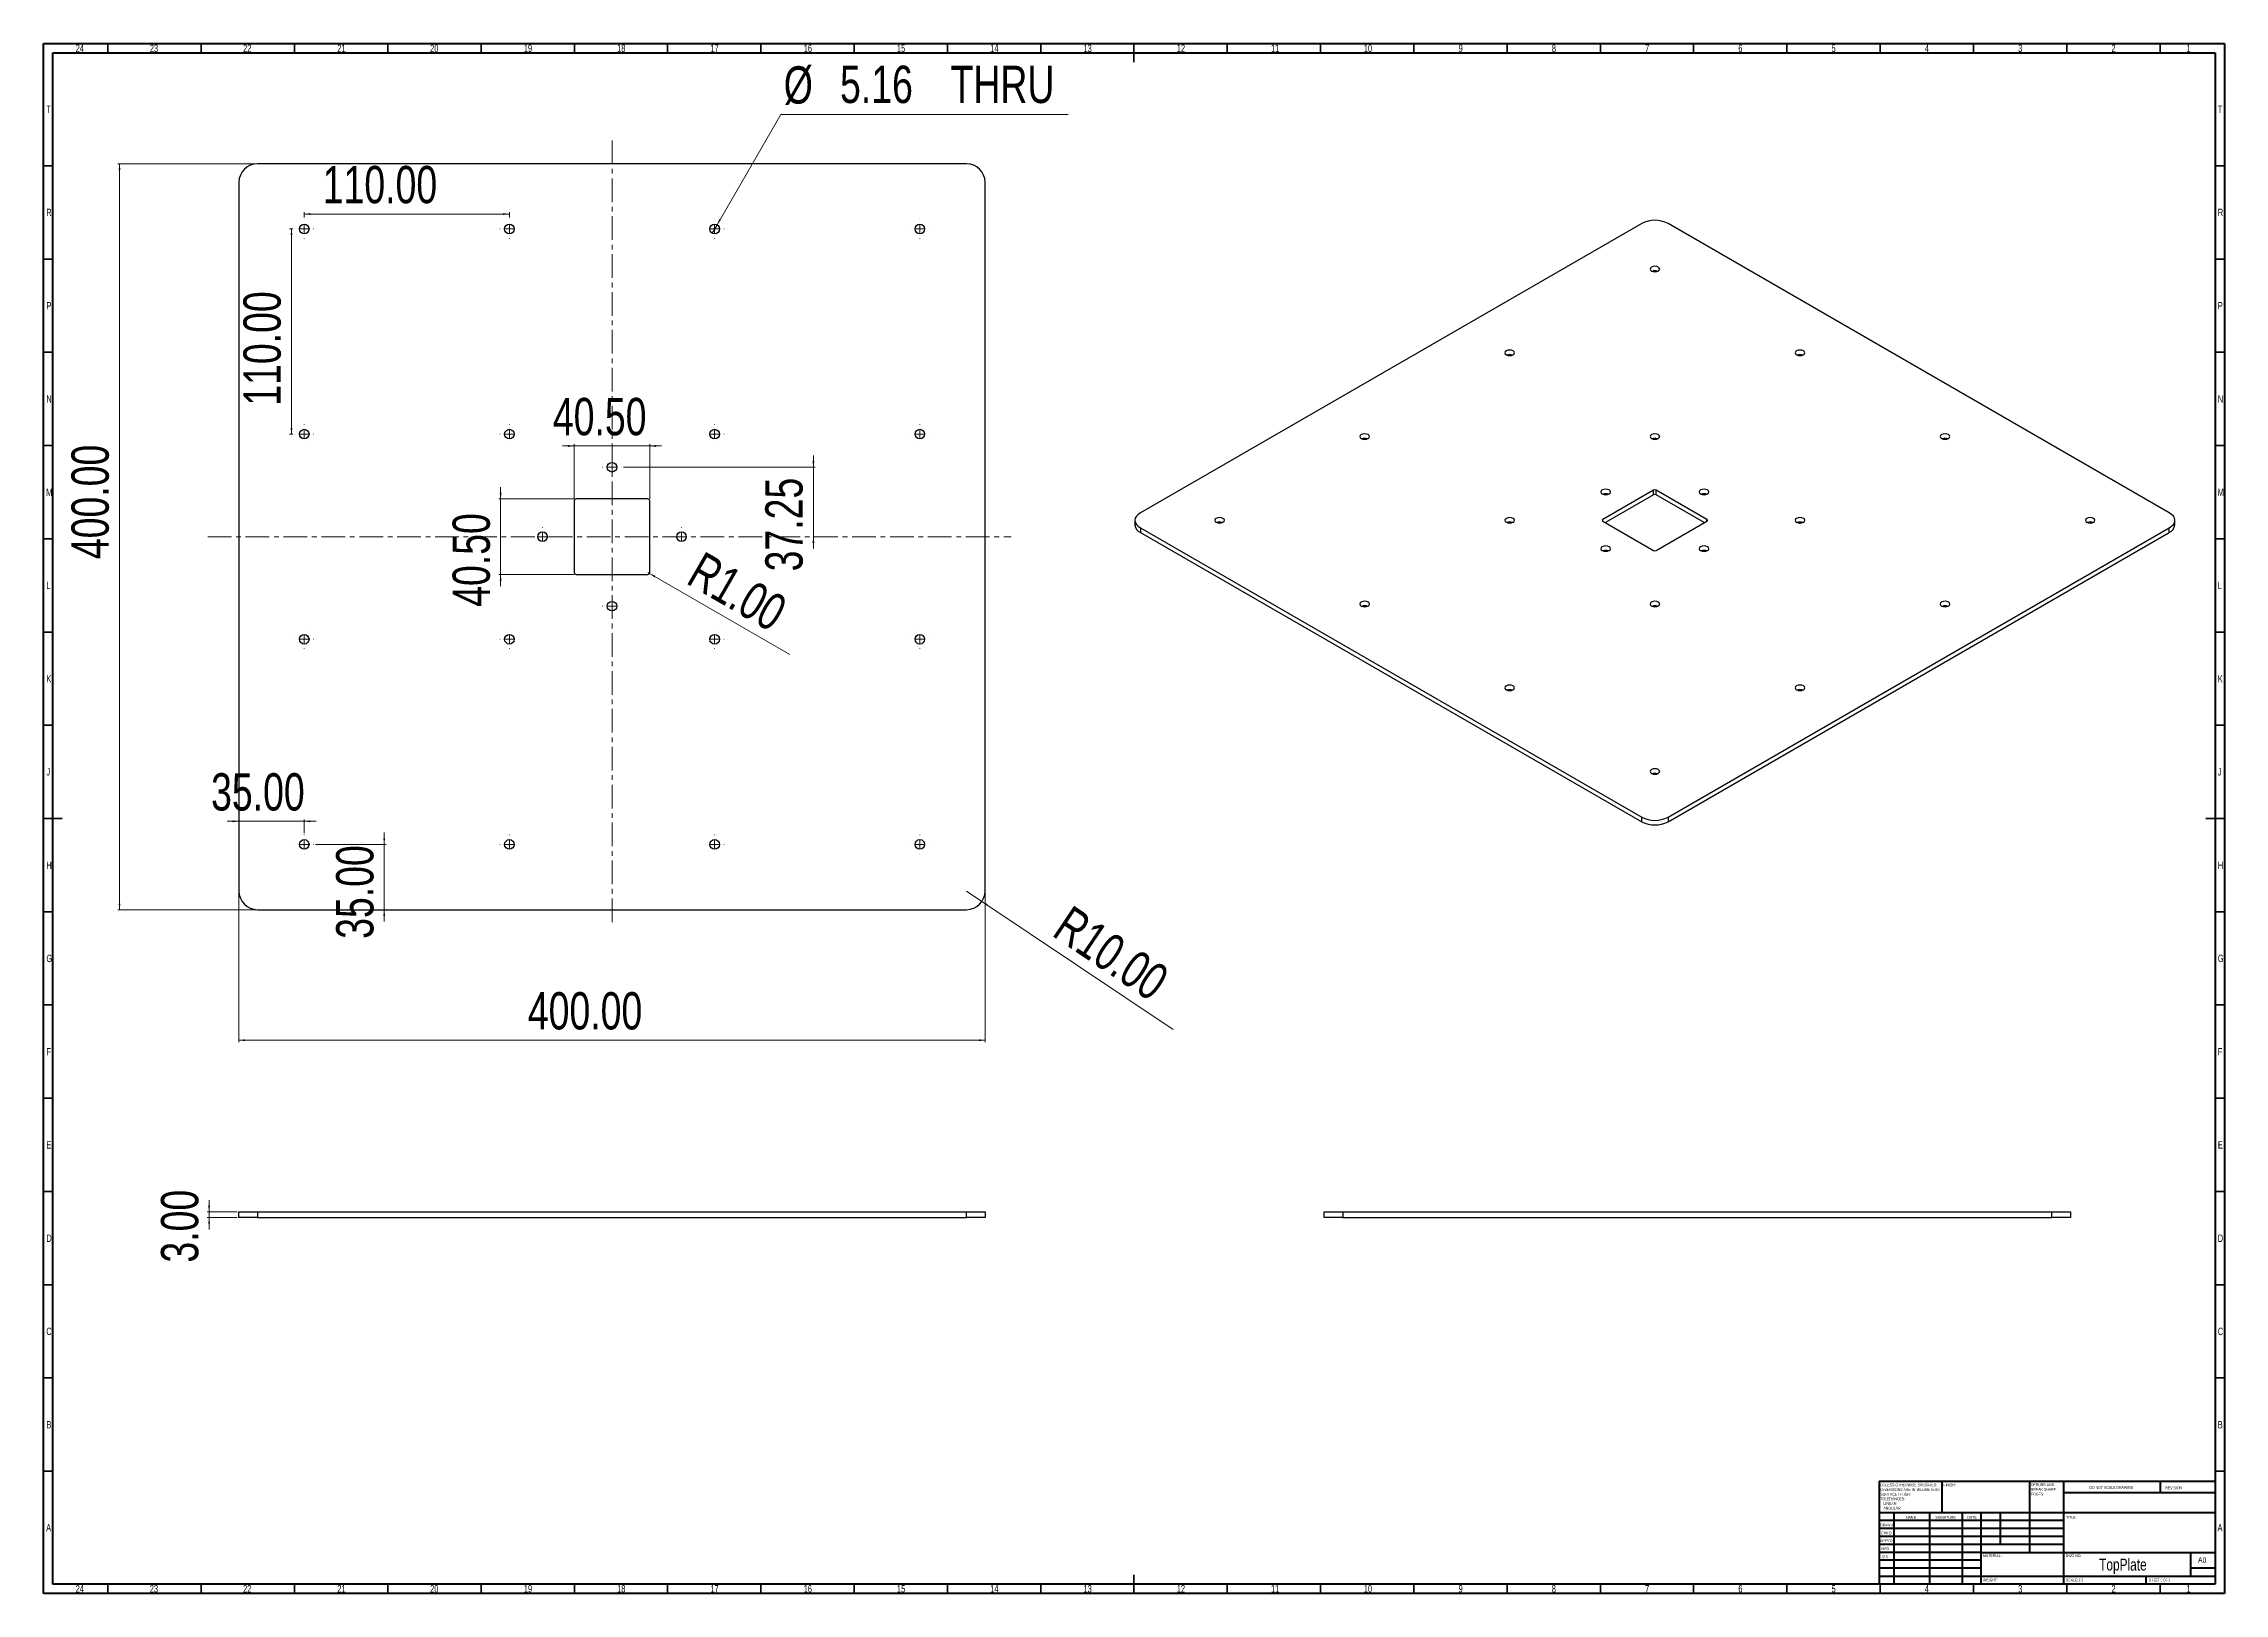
# Model space of a CAD drawing. Header units: inches. Extents: x 13597 to 24437, y 2931 to 11219.
# Drawn here: x 17162 to 18331, y 7428 to 8259 of the extents above; entities that cross this region are included whole.
import ezdxf

# ---------------------------------------------------------------- set-up
doc = ezdxf.new("R2010")
doc.units = ezdxf.units.IN
doc.header["$MEASUREMENT"] = 0
doc.linetypes.add('CENTERX2', pattern=[20.32, 12.7, -2.54, 2.54, -2.54])
doc.styles.add('SLDTEXTSTYLE0', font='TXT', dxfattribs={"width": 0.75})
doc.styles.add('SLDTEXTSTYLE1', font='TXT', dxfattribs={"width": 0.686449})
doc.styles.add('SLDTEXTSTYLE2', font='TXT', dxfattribs={"width": 0.6875})

msp = doc.modelspace()

# ---------------------------------------------------------------- texts
at = {"color": 7}
for s, height, style, width, p in [('24', 3.9687, 'SLDTEXTSTYLE0', 0.75, (17179.425, 8254.23)), ('23', 3.9687, 'SLDTEXTSTYLE0', 0.75, (17219.175, 8254.23)), ('22', 3.9687, 'SLDTEXTSTYLE0', 0.75, (17269.175, 8254.23)), ('21', 3.9687, 'SLDTEXTSTYLE0', 0.75, (17319.671, 8254.23)), ('20', 3.9687, 'SLDTEXTSTYLE0', 0.75, (17369.423, 8254.23)), ('19', 3.9687, 'SLDTEXTSTYLE0', 0.75, (17419.671, 8254.23)), ('18', 3.9687, 'SLDTEXTSTYLE0', 0.75, (17469.671, 8254.23)), ('17', 3.9687, 'SLDTEXTSTYLE0', 0.75, (17519.671, 8254.23)), ('16', 3.9687, 'SLDTEXTSTYLE0', 0.75, (17569.671, 8254.23)), ('15', 3.9687, 'SLDTEXTSTYLE0', 0.75, (17619.671, 8254.23)), ('14', 3.9687, 'SLDTEXTSTYLE0', 0.75, (17669.671, 8254.23)), ('13', 3.9687, 'SLDTEXTSTYLE0', 0.75, (17719.671, 8254.23)), ('12', 3.9687, 'SLDTEXTSTYLE0', 0.75, (17769.671, 8254.23)), ('11', 3.9687, 'SLDTEXTSTYLE0', 0.75, (17820.167, 8254.23)), ('10', 3.9687, 'SLDTEXTSTYLE0', 0.75, (17869.919, 8254.23)), ('9', 3.969, 'SLDTEXTSTYLE0', 0.75, (17920.703, 8254.23)), ('8', 3.969, 'SLDTEXTSTYLE0', 0.75, (17970.703, 8254.23)), ('7', 3.969, 'SLDTEXTSTYLE0', 0.75, (18020.703, 8254.23)), ('6', 3.969, 'SLDTEXTSTYLE0', 0.75, (18070.703, 8254.23)), ('5', 3.969, 'SLDTEXTSTYLE0', 0.75, (18120.703, 8254.23)), ('4', 3.969, 'SLDTEXTSTYLE0', 0.75, (18170.703, 8254.23)), ('3', 3.969, 'SLDTEXTSTYLE0', 0.75, (18220.703, 8254.23)), ('2', 3.969, 'SLDTEXTSTYLE0', 0.75, (18270.703, 8254.23)), ('1', 3.969, 'SLDTEXTSTYLE0', 0.75, (18310.949, 8254.23)), ('T', 3.969, 'SLDTEXTSTYLE0', 0.75, (17163.731, 8221.48)), ('T', 3.969, 'SLDTEXTSTYLE0', 0.75, (18327.731, 8221.48)), ('R', 3.969, 'SLDTEXTSTYLE0', 0.75, (17163.687, 8166.23)), ('R', 3.969, 'SLDTEXTSTYLE0', 0.75, (18327.687, 8166.23)), ('P', 3.969, 'SLDTEXTSTYLE0', 0.75, (17163.728, 8116.174)), ('P', 3.969, 'SLDTEXTSTYLE0', 0.75, (18327.728, 8116.174)), ('N', 3.969, 'SLDTEXTSTYLE0', 0.75, (17163.707, 8066.23)), ('N', 3.969, 'SLDTEXTSTYLE0', 0.75, (18327.707, 8066.23)), ('M', 3.969, 'SLDTEXTSTYLE0', 0.75, (17163.605, 8016.174)), ('M', 3.969, 'SLDTEXTSTYLE0', 0.75, (18327.605, 8016.174)), ('L', 3.969, 'SLDTEXTSTYLE0', 0.75, (17163.698, 7966.23)), ('L', 3.969, 'SLDTEXTSTYLE0', 0.75, (18327.698, 7966.23)), ('K', 3.969, 'SLDTEXTSTYLE0', 0.75, (17163.732, 7916.174)), ('K', 3.969, 'SLDTEXTSTYLE0', 0.75, (18327.732, 7916.174)), ('J', 3.969, 'SLDTEXTSTYLE0', 0.75, (17163.708, 7866.23)), ('J', 3.969, 'SLDTEXTSTYLE0', 0.75, (18327.708, 7866.23)), ('H', 3.969, 'SLDTEXTSTYLE0', 0.75, (17163.733, 7816.174)), ('H', 3.969, 'SLDTEXTSTYLE0', 0.75, (18327.733, 7816.174)), ('G', 3.969, 'SLDTEXTSTYLE0', 0.75, (17163.73, 7766.23)), ('G', 3.969, 'SLDTEXTSTYLE0', 0.75, (18327.73, 7766.23)), ('F', 3.969, 'SLDTEXTSTYLE0', 0.75, (17163.701, 7716.174)), ('F', 3.969, 'SLDTEXTSTYLE0', 0.75, (18327.701, 7716.174)), ('E', 3.969, 'SLDTEXTSTYLE0', 0.75, (17163.751, 7666.23)), ('E', 3.969, 'SLDTEXTSTYLE0', 0.75, (18327.751, 7666.23)), ('D', 3.969, 'SLDTEXTSTYLE0', 0.75, (17163.696, 7616.174)), ('D', 3.969, 'SLDTEXTSTYLE0', 0.75, (18327.696, 7616.174)), ('C', 3.969, 'SLDTEXTSTYLE0', 0.75, (17163.702, 7566.23)), ('C', 3.969, 'SLDTEXTSTYLE0', 0.75, (18327.702, 7566.23)), ('B', 3.969, 'SLDTEXTSTYLE0', 0.75, (17163.714, 7516.174)), ('B', 3.969, 'SLDTEXTSTYLE0', 0.75, (18327.714, 7516.174)), ('FINISH:', 1.5, 'SLDTEXTSTYLE0', 0.75, (18180.606, 7485.144)), ('DO NOT SCALE DRAWING', 1.5, 'SLDTEXTSTYLE0', 0.75, (18258.85, 7483.758)), ('REVISION', 1.5, 'SLDTEXTSTYLE0', 0.75, (18299.563, 7483.56)), ('A', 3.969, 'SLDTEXTSTYLE0', 0.75, (17163.583, 7460.98)), ('DRAWN', 1.5, 'SLDTEXTSTYLE1', 0.686449, (18146.879, 7463.61)), ("CHK'D", 1.5, 'SLDTEXTSTYLE0', 0.75, (18147.174, 7459.387)), ('NAME', 1.5, 'SLDTEXTSTYLE0', 0.75, (18160.557, 7467.726)), ('SIGNATURE', 1.5, 'SLDTEXTSTYLE0', 0.75, (18176.269, 7467.787)), ('DATE', 1.5, 'SLDTEXTSTYLE0', 0.75, (18193.45, 7467.801)), ('TITLE:', 1.5, 'SLDTEXTSTYLE0', 0.75, (18246.325, 7467.801)), ('A', 3.969, 'SLDTEXTSTYLE0', 0.75, (18327.583, 7460.98)), ("APPV'D", 1.5, 'SLDTEXTSTYLE0', 0.75, (18146.637, 7455.291)), ('MFG', 1.5, 'SLDTEXTSTYLE0', 0.75, (18147.359, 7450.941)), ('Q.A', 1.5, 'SLDTEXTSTYLE0', 0.75, (18147.744, 7446.73)), ('MATERIAL:', 1.5, 'SLDTEXTSTYLE0', 0.75, (18201.881, 7447.211)), ('DWG NO.', 1.5, 'SLDTEXTSTYLE0', 0.75, (18246.188, 7447.211)), ('TopPlate', 6.35, 'SLDTEXTSTYLE0', 0.75, (18264.097, 7439.982)), ('A0', 2.9104, 'SLDTEXTSTYLE0', 0.75, (18317.106, 7444.221)), ('WEIGHT:', 1.4986, 'SLDTEXTSTYLE0', 0.75, (18201.853, 7434.176)), ('SCALE:1:2', 1.5, 'SLDTEXTSTYLE0', 0.75, (18246.309, 7434.125)), ('SHEET 1 OF 1', 1.5, 'SLDTEXTSTYLE2', 0.6875, (18290.713, 7434.125)), ('24', 3.9687, 'SLDTEXTSTYLE0', 0.75, (17179.425, 7428.23)), ('23', 3.9687, 'SLDTEXTSTYLE0', 0.75, (17219.175, 7428.23)), ('22', 3.9687, 'SLDTEXTSTYLE0', 0.75, (17269.175, 7428.23)), ('21', 3.9687, 'SLDTEXTSTYLE0', 0.75, (17319.671, 7428.23)), ('20', 3.9687, 'SLDTEXTSTYLE0', 0.75, (17369.423, 7428.23)), ('19', 3.9687, 'SLDTEXTSTYLE0', 0.75, (17419.671, 7428.23)), ('18', 3.9687, 'SLDTEXTSTYLE0', 0.75, (17469.671, 7428.23)), ('17', 3.9687, 'SLDTEXTSTYLE0', 0.75, (17519.671, 7428.23)), ('16', 3.9687, 'SLDTEXTSTYLE0', 0.75, (17569.671, 7428.23)), ('15', 3.9687, 'SLDTEXTSTYLE0', 0.75, (17619.671, 7428.23)), ('14', 3.9687, 'SLDTEXTSTYLE0', 0.75, (17669.671, 7428.23)), ('13', 3.9687, 'SLDTEXTSTYLE0', 0.75, (17719.671, 7428.23)), ('12', 3.9687, 'SLDTEXTSTYLE0', 0.75, (17769.671, 7428.23)), ('11', 3.9687, 'SLDTEXTSTYLE0', 0.75, (17820.167, 7428.23)), ('10', 3.9687, 'SLDTEXTSTYLE0', 0.75, (17869.919, 7428.23)), ('9', 3.969, 'SLDTEXTSTYLE0', 0.75, (17920.703, 7428.23)), ('8', 3.969, 'SLDTEXTSTYLE0', 0.75, (17970.703, 7428.23)), ('7', 3.969, 'SLDTEXTSTYLE0', 0.75, (18020.703, 7428.23)), ('6', 3.969, 'SLDTEXTSTYLE0', 0.75, (18070.703, 7428.23)), ('5', 3.969, 'SLDTEXTSTYLE0', 0.75, (18120.703, 7428.23)), ('4', 3.969, 'SLDTEXTSTYLE0', 0.75, (18170.703, 7428.23)), ('3', 3.969, 'SLDTEXTSTYLE0', 0.75, (18220.703, 7428.23)), ('2', 3.969, 'SLDTEXTSTYLE0', 0.75, (18270.703, 7428.23)), ('1', 3.969, 'SLDTEXTSTYLE0', 0.75, (18310.949, 7428.23))]:
    msp.add_text(s, height=height, dxfattribs=dict(at, style=style, width=width)).set_placement(p)
at = {"color": 7, "linetype": 'Continuous', "lineweight": 18, "char_height": 20, "attachment_point": 1, "style": 'SLDTEXTSTYLE0'}
for s, insert in [('%%c', (17558.996, 8246.56)), ('5.16', (17589.159, 8246.866)), ('THRU', (17648.381, 8246.866)), ('110.00', (17311.852, 8193.133)), ('40.50', (17435.218, 8068.748)), ('35.00', (17251.999, 7867.514)), ('400.00', (17421.802, 7750.114))]:
    msp.add_mtext(s, dxfattribs=dict(at, insert=insert))
for s, insert, rotation in [('110.00', (17269.318, 8064.569), 90), ('400.00', (17177.151, 7982.296), 90), ('37.25', (17549.092, 7975.741), 90), ('40.50', (17381.443, 7956.74), 90), ('R1.00', (17515.937, 7986.976), 330), ('35.00', (17319.027, 7778.703), 90), ('R10.00', (17713.248, 7797.347), 326.162732), ('3.00', (17225.151, 7605.097), 90)]:
    msp.add_mtext(s, dxfattribs=dict(at, insert=insert, rotation=rotation))
at = {"color": 0, "linetype": 'Continuous', "lineweight": 0, "char_height": 1.5, "attachment_point": 1, "style": 'SLDTEXTSTYLE0'}
for s, insert in [('SURFACE FINISH:', (18146.829, 7481.646)), ('UNLESS OTHERWISE SPECIFIED:', (18146.829, 7486.646)), ('DIMENSIONS ARE IN MILLIMETERS', (18146.829, 7484.146)), ('DEBURR AND', (18227.544, 7486.728)), ('BREAK SHARP', (18227.544, 7484.228)), ('EDGES', (18227.544, 7481.728)), ('TOLERANCES:', (18146.829, 7479.146)), ('ANGULAR:', (18148.516, 7474.146)), ('LINEAR:', (18148.516, 7476.646))]:
    msp.add_mtext(s, dxfattribs=dict(at, insert=insert))

# ---------------------------------------------------------------- linework, layer by layer
at = {"color": 7, "linetype": 'Continuous', "lineweight": 70}
for p, q in [((17162.235, 7427.725), (17162.235, 8258.725)), ((17162.235, 8258.725), (18331.235, 8258.725)), ((17167.235, 7432.725), (17167.235, 8253.725)), ((17167.235, 8253.725), (18326.235, 8253.725)), ((18326.235, 8253.725), (18326.235, 7432.725)), ((18331.235, 8258.725), (18331.235, 7427.725)), ((18331.235, 7427.725), (17162.235, 7427.725)), ((18326.235, 7432.725), (17167.235, 7432.725))]:
    msp.add_line(p, q, dxfattribs=at)
at = {"color": 7, "linetype": 'Continuous', "lineweight": 35}
for p, q in [((17196.735, 8253.725), (17196.735, 8258.725)), ((17246.735, 8253.725), (17246.735, 8258.725)), ((17296.735, 8253.725), (17296.735, 8258.725)), ((17346.735, 8253.725), (17346.735, 8258.725)), ((17396.735, 8253.725), (17396.735, 8258.725)), ((17446.735, 8253.725), (17446.735, 8258.725)), ((17496.735, 8253.725), (17496.735, 8258.725)), ((17546.735, 8253.725), (17546.735, 8258.725)), ((17596.735, 8253.725), (17596.735, 8258.725)), ((17646.735, 8253.725), (17646.735, 8258.725)), ((17696.735, 8253.725), (17696.735, 8258.725)), ((17746.735, 8258.725), (17746.735, 8248.725)), ((17746.735, 8253.725), (17746.735, 8258.725)), ((17796.735, 8253.725), (17796.735, 8258.725)), ((17846.735, 8253.725), (17846.735, 8258.725)), ((17896.735, 8253.725), (17896.735, 8258.725)), ((17946.735, 8253.725), (17946.735, 8258.725)), ((17996.735, 8253.725), (17996.735, 8258.725)), ((18046.735, 8253.725), (18046.735, 8258.725)), ((18096.735, 8253.725), (18096.735, 8258.725)), ((18146.735, 8253.725), (18146.735, 8258.725)), ((18196.735, 8253.725), (18196.735, 8258.725)), ((18246.735, 8253.725), (18246.735, 8258.725)), ((18296.735, 8253.725), (18296.735, 8258.725)), ((17167.235, 8193.225), (17162.235, 8193.225)), ((18326.235, 8193.225), (18331.235, 8193.225)), ((17167.235, 8143.225), (17162.235, 8143.225)), ((18326.235, 8143.225), (18331.235, 8143.225)), ((17167.235, 8093.225), (17162.235, 8093.225)), ((18326.235, 8093.225), (18331.235, 8093.225)), ((17167.235, 8043.225), (17162.235, 8043.225)), ((18326.235, 8043.225), (18331.235, 8043.225)), ((17167.235, 7993.225), (17162.235, 7993.225)), ((18326.235, 7993.225), (18331.235, 7993.225)), ((17167.235, 7943.225), (17162.235, 7943.225)), ((18326.235, 7943.225), (18331.235, 7943.225)), ((17167.235, 7893.225), (17162.235, 7893.225)), ((18326.235, 7893.225), (18331.235, 7893.225)), ((17162.235, 7843.225), (17172.235, 7843.225)), ((17167.235, 7843.225), (17162.235, 7843.225)), ((18331.235, 7843.225), (18321.235, 7843.225)), ((18326.235, 7843.225), (18331.235, 7843.225)), ((17167.235, 7793.225), (17162.235, 7793.225)), ((18326.235, 7793.225), (18331.235, 7793.225)), ((17167.235, 7743.225), (17162.235, 7743.225)), ((18326.235, 7743.225), (18331.235, 7743.225)), ((17167.235, 7693.225), (17162.235, 7693.225)), ((18326.235, 7693.225), (18331.235, 7693.225)), ((17167.235, 7643.225), (17162.235, 7643.225)), ((18326.235, 7643.225), (18331.235, 7643.225)), ((17167.235, 7593.225), (17162.235, 7593.225)), ((18326.235, 7593.225), (18331.235, 7593.225)), ((17167.235, 7543.225), (17162.235, 7543.225)), ((18326.235, 7543.225), (18331.235, 7543.225)), ((17167.235, 7493.225), (17162.235, 7493.225)), ((18326.235, 7493.225), (18331.235, 7493.225)), ((17746.735, 7427.725), (17746.735, 7437.725)), ((17196.735, 7432.725), (17196.735, 7427.725)), ((17246.735, 7432.725), (17246.735, 7427.725)), ((17296.735, 7432.725), (17296.735, 7427.725)), ((17346.735, 7432.725), (17346.735, 7427.725)), ((17396.735, 7432.725), (17396.735, 7427.725)), ((17446.735, 7432.725), (17446.735, 7427.725)), ((17496.735, 7432.725), (17496.735, 7427.725)), ((17546.735, 7432.725), (17546.735, 7427.725)), ((17596.735, 7432.725), (17596.735, 7427.725)), ((17646.735, 7432.725), (17646.735, 7427.725)), ((17696.735, 7432.725), (17696.735, 7427.725)), ((17746.735, 7432.725), (17746.735, 7427.725)), ((17796.735, 7432.725), (17796.735, 7427.725)), ((17846.735, 7432.725), (17846.735, 7427.725)), ((17896.735, 7432.725), (17896.735, 7427.725)), ((17946.735, 7432.725), (17946.735, 7427.725)), ((17996.735, 7432.725), (17996.735, 7427.725)), ((18046.735, 7432.725), (18046.735, 7427.725)), ((18096.735, 7432.725), (18096.735, 7427.725)), ((18146.735, 7432.725), (18146.735, 7427.725)), ((18196.735, 7432.725), (18196.735, 7427.725)), ((18246.735, 7432.725), (18246.735, 7427.725)), ((18296.735, 7432.725), (18296.735, 7427.725))]:
    msp.add_line(p, q, dxfattribs=at)
at = {"color": 7, "linetype": 'Continuous', "lineweight": 0}
for p, q in [((17523.223, 8161.567), (17557.409, 8220.779)), ((17557.409, 8220.779), (17711.52, 8220.779)), ((17275.933, 8194.332), (17201.933, 8194.332)), ((17202.933, 8194.332), (17202.933, 7794.332)), ((17301.933, 8165.412), (17301.933, 8168.352)), ((17301.933, 8167.352), (17411.933, 8167.352)), ((17411.933, 8165.412), (17411.933, 8168.352)), ((17520.643, 8157.098), (17523.223, 8161.567)), ((17295.853, 8159.332), (17294.099, 8159.332)), ((17295.099, 8159.332), (17295.099, 8049.332)), ((17295.853, 8049.332), (17294.099, 8049.332)), ((17446.683, 8042.966), (17440.333, 8042.966)), ((17446.683, 8014.582), (17446.683, 8043.966)), ((17446.683, 8042.966), (17487.183, 8042.966)), ((17487.183, 8014.582), (17487.183, 8043.966)), ((17487.183, 8042.966), (17493.533, 8042.966)), ((17473.013, 8031.582), (17575.874, 8031.582)), ((17574.874, 8031.582), (17574.874, 8037.932)), ((17574.874, 8031.582), (17574.874, 7994.332)), ((17407.224, 8014.582), (17407.224, 8020.932)), ((17446.683, 8014.582), (17406.224, 8014.582)), ((17407.224, 8014.582), (17407.224, 7974.082)), ((17574.874, 7994.332), (17574.874, 7987.982)), ((17446.683, 7974.082), (17406.224, 7974.082)), ((17407.224, 7974.082), (17407.224, 7967.732)), ((17487.049, 7974.582), (17486.183, 7975.082)), ((17487.049, 7974.582), (17562.166, 7931.214)), ((17266.933, 7841.732), (17260.583, 7841.732)), ((17301.933, 7841.732), (17266.933, 7841.732)), ((17301.933, 7835.412), (17301.933, 7842.732)), ((17301.933, 7841.732), (17308.283, 7841.732)), ((17344.809, 7829.332), (17344.809, 7835.682)), ((17308.013, 7829.332), (17345.809, 7829.332)), ((17344.809, 7829.332), (17344.809, 7794.332)), ((17266.933, 7803.332), (17266.933, 7723.332)), ((17665.239, 7798.764), (17656.933, 7804.332)), ((17665.239, 7798.764), (17767.705, 7730.072)), ((17666.933, 7803.332), (17666.933, 7723.332)), ((17275.933, 7794.332), (17201.933, 7794.332)), ((17344.809, 7794.332), (17344.809, 7787.982)), ((17266.933, 7724.332), (17666.933, 7724.332)), ((17250.933, 7632.248), (17250.933, 7638.598)), ((17265.933, 7632.248), (17249.933, 7632.248)), ((17265.933, 7629.248), (17249.933, 7629.248)), ((17250.933, 7632.248), (17250.933, 7629.248)), ((17250.933, 7629.248), (17250.933, 7622.898))]:
    msp.add_line(p, q, dxfattribs=at)
at = {"color": 7, "linetype": 'CENTERX2', "lineweight": 18}
for p, q in [((17466.933, 7787.675), (17466.933, 8208.074)), ((17250.204, 7994.332), (17680.843, 7994.332))]:
    msp.add_line(p, q, dxfattribs=at)
at = {"color": 7, "linetype": 'Continuous', "lineweight": 25}
for p, q in [((17266.933, 8184.332), (17266.933, 7804.332)), ((17656.933, 8194.332), (17276.933, 8194.332)), ((17666.933, 7804.332), (17666.933, 8184.332)), ((18018.873, 8162.311), (17750.172, 8007.194)), ((18301.716, 8007.194), (18033.015, 8162.311)), ((18023.56, 8138.389), (18023.364, 8137.819)), ((18023.364, 8137.819), (18023.56, 8137.249)), ((18024.12, 8138.872), (18023.56, 8138.389)), ((18023.56, 8137.249), (18024.12, 8136.766)), ((18024.957, 8139.195), (18024.12, 8138.872)), ((18024.12, 8136.766), (18024.957, 8136.443)), ((18025.944, 8139.308), (18024.957, 8139.195)), ((18024.957, 8136.443), (18025.944, 8136.33)), ((18026.931, 8139.195), (18025.944, 8139.308)), ((18025.944, 8136.33), (18026.931, 8136.443)), ((18027.768, 8138.872), (18026.931, 8139.195)), ((18026.931, 8136.443), (18027.768, 8136.766)), ((18028.328, 8138.389), (18027.768, 8138.872)), ((18027.768, 8136.766), (18028.328, 8137.249)), ((18028.524, 8137.819), (18028.328, 8138.389)), ((18028.328, 8137.249), (18028.524, 8137.819)), ((17945.779, 8093.487), (17945.582, 8092.917)), ((17945.582, 8092.917), (17945.779, 8092.347)), ((17946.338, 8093.97), (17945.779, 8093.487)), ((17945.779, 8092.347), (17946.338, 8091.863)), ((17947.175, 8094.293), (17946.338, 8093.97)), ((17946.338, 8091.863), (17947.175, 8091.541)), ((17948.162, 8094.406), (17947.175, 8094.293)), ((17947.175, 8091.541), (17948.162, 8091.427)), ((17949.15, 8094.293), (17948.162, 8094.406)), ((17948.162, 8091.427), (17949.15, 8091.541)), ((17949.987, 8093.97), (17949.15, 8094.293)), ((17949.15, 8091.541), (17949.987, 8091.863)), ((17950.546, 8093.487), (17949.987, 8093.97)), ((17949.987, 8091.863), (17950.546, 8092.347)), ((17950.742, 8092.917), (17950.546, 8093.487)), ((17950.546, 8092.347), (17950.742, 8092.917)), ((18101.342, 8093.487), (18101.146, 8092.917)), ((18101.146, 8092.917), (18101.342, 8092.347)), ((18101.901, 8093.97), (18101.342, 8093.487)), ((18101.342, 8092.347), (18101.901, 8091.863)), ((18102.738, 8094.293), (18101.901, 8093.97)), ((18101.901, 8091.863), (18102.738, 8091.541)), ((18103.726, 8094.406), (18102.738, 8094.293)), ((18102.738, 8091.541), (18103.726, 8091.427)), ((18104.713, 8094.293), (18103.726, 8094.406)), ((18103.726, 8091.427), (18104.713, 8091.541)), ((18105.55, 8093.97), (18104.713, 8094.293)), ((18104.713, 8091.541), (18105.55, 8091.863)), ((18106.109, 8093.487), (18105.55, 8093.97)), ((18105.55, 8091.863), (18106.109, 8092.347)), ((18106.306, 8092.917), (18106.109, 8093.487)), ((18106.109, 8092.347), (18106.306, 8092.917)), ((17867.997, 8048.584), (17867.801, 8048.014)), ((17867.801, 8048.014), (17867.997, 8047.444)), ((17868.556, 8049.067), (17867.997, 8048.584)), ((17867.997, 8047.444), (17868.556, 8046.961)), ((17869.393, 8049.39), (17868.556, 8049.067)), ((17868.556, 8046.961), (17869.393, 8046.638)), ((17870.381, 8049.504), (17869.393, 8049.39)), ((17869.393, 8046.638), (17870.381, 8046.525)), ((17871.368, 8049.39), (17870.381, 8049.504)), ((17870.381, 8046.525), (17871.368, 8046.638)), ((17872.205, 8049.067), (17871.368, 8049.39)), ((17871.368, 8046.638), (17872.205, 8046.961)), ((17872.764, 8048.584), (17872.205, 8049.067)), ((17872.205, 8046.961), (17872.764, 8047.444)), ((17872.961, 8048.014), (17872.764, 8048.584)), ((17872.764, 8047.444), (17872.961, 8048.014)), ((18023.56, 8048.584), (18023.364, 8048.014)), ((18023.364, 8048.014), (18023.56, 8047.444)), ((18024.12, 8049.067), (18023.56, 8048.584)), ((18023.56, 8047.444), (18024.12, 8046.961)), ((18024.957, 8049.39), (18024.12, 8049.067)), ((18024.12, 8046.961), (18024.957, 8046.638)), ((18025.944, 8049.504), (18024.957, 8049.39)), ((18024.957, 8046.638), (18025.944, 8046.525)), ((18026.931, 8049.39), (18025.944, 8049.504)), ((18025.944, 8046.525), (18026.931, 8046.638)), ((18027.768, 8049.067), (18026.931, 8049.39)), ((18026.931, 8046.638), (18027.768, 8046.961)), ((18028.328, 8048.584), (18027.768, 8049.067)), ((18027.768, 8046.961), (18028.328, 8047.444)), ((18028.524, 8048.014), (18028.328, 8048.584)), ((18028.328, 8047.444), (18028.524, 8048.014)), ((18179.124, 8048.584), (18178.927, 8048.014)), ((18178.927, 8048.014), (18179.124, 8047.444)), ((18179.683, 8049.067), (18179.124, 8048.584)), ((18179.124, 8047.444), (18179.683, 8046.961)), ((18180.52, 8049.39), (18179.683, 8049.067)), ((18179.683, 8046.961), (18180.52, 8046.638)), ((18181.507, 8049.504), (18180.52, 8049.39)), ((18180.52, 8046.638), (18181.507, 8046.525)), ((18182.495, 8049.39), (18181.507, 8049.504)), ((18181.507, 8046.525), (18182.495, 8046.638)), ((18183.332, 8049.067), (18182.495, 8049.39)), ((18182.495, 8046.638), (18183.332, 8046.961)), ((18183.891, 8048.584), (18183.332, 8049.067)), ((18183.332, 8046.961), (18183.891, 8047.444)), ((18184.087, 8048.014), (18183.891, 8048.584)), ((18183.891, 8047.444), (18184.087, 8048.014)), ((17997.78, 8019.371), (17997.221, 8018.887)), ((17998.617, 8019.693), (17997.78, 8019.371)), ((17999.604, 8019.807), (17998.617, 8019.693)), ((18000.592, 8019.693), (17999.604, 8019.807)), ((18001.429, 8019.371), (18000.592, 8019.693)), ((18001.988, 8018.887), (18001.429, 8019.371)), ((18050.459, 8019.371), (18049.9, 8018.887)), ((18051.296, 8019.693), (18050.459, 8019.371)), ((18052.284, 8019.807), (18051.296, 8019.693)), ((18053.271, 8019.693), (18052.284, 8019.807)), ((18054.108, 8019.371), (18053.271, 8019.693)), ((18054.667, 8018.887), (18054.108, 8019.371)), ((17446.683, 8013.582), (17446.683, 7975.082)), ((17486.183, 8014.582), (17447.683, 8014.582)), ((17487.183, 7975.082), (17487.183, 8013.582)), ((17997.221, 8018.887), (17997.024, 8018.317)), ((17997.024, 8018.317), (17997.221, 8017.747)), ((17997.221, 8017.747), (17997.78, 8017.264)), ((17997.78, 8017.264), (17998.617, 8016.941)), ((18025.237, 8019.236), (17998.013, 8003.52)), ((17998.617, 8016.941), (17999.604, 8016.828)), ((18025.237, 8016.786), (17999.428, 8001.887)), ((17999.604, 8016.828), (18000.592, 8016.941)), ((18000.592, 8016.941), (18001.429, 8017.264)), ((18001.429, 8017.264), (18001.988, 8017.747)), ((18002.184, 8018.317), (18001.988, 8018.887)), ((18001.988, 8017.747), (18002.184, 8018.317)), ((18025.237, 8016.786), (18025.237, 8019.236)), ((18053.875, 8003.52), (18026.651, 8019.236)), ((18026.651, 8016.786), (18026.651, 8019.236)), ((18052.46, 8001.887), (18026.651, 8016.786)), ((18049.9, 8018.887), (18049.704, 8018.317)), ((18049.704, 8018.317), (18049.9, 8017.747)), ((18049.9, 8017.747), (18050.459, 8017.264)), ((18050.459, 8017.264), (18051.296, 8016.941)), ((18051.296, 8016.941), (18052.284, 8016.828)), ((18052.284, 8016.828), (18053.271, 8016.941)), ((18053.271, 8016.941), (18054.108, 8017.264)), ((18054.108, 8017.264), (18054.667, 8017.747)), ((18054.864, 8018.317), (18054.667, 8018.887)), ((18054.667, 8017.747), (18054.864, 8018.317)), ((17747.436, 8004.238), (17747.243, 8003.112)), ((17747.243, 8003.112), (17747.243, 8000.662)), ((17747.243, 8003.112), (17747.436, 8001.986)), ((17748.005, 8005.321), (17747.436, 8004.238)), ((17747.436, 8001.986), (17748.005, 8000.903)), ((17748.929, 8006.319), (17748.005, 8005.321)), ((17748.005, 8000.903), (17748.929, 7999.905)), ((17750.172, 8007.194), (17748.929, 8006.319)), ((17748.929, 7999.905), (17750.172, 7999.03)), ((17750.172, 7999.03), (18018.873, 7843.912)), ((17750.172, 7999.03), (17750.172, 7996.58)), ((17750.172, 7996.58), (18018.873, 7841.463)), ((17790.215, 8003.682), (17790.019, 8003.112)), ((17790.019, 8003.112), (17790.215, 8002.542)), ((17790.774, 8004.165), (17790.215, 8003.682)), ((17790.215, 8002.542), (17790.774, 8002.059)), ((17791.611, 8004.488), (17790.774, 8004.165)), ((17790.774, 8002.059), (17791.611, 8001.736)), ((17792.599, 8004.601), (17791.611, 8004.488)), ((17791.611, 8001.736), (17792.599, 8001.622)), ((17793.586, 8004.488), (17792.599, 8004.601)), ((17792.599, 8001.622), (17793.586, 8001.736)), ((17794.423, 8004.165), (17793.586, 8004.488)), ((17793.586, 8001.736), (17794.423, 8002.059)), ((17794.982, 8003.682), (17794.423, 8004.165)), ((17794.423, 8002.059), (17794.982, 8002.542)), ((17795.179, 8003.112), (17794.982, 8003.682)), ((17794.982, 8002.542), (17795.179, 8003.112)), ((17945.779, 8003.682), (17945.582, 8003.112)), ((17945.582, 8003.112), (17945.779, 8002.542)), ((17946.338, 8004.165), (17945.779, 8003.682)), ((17945.779, 8002.542), (17946.338, 8002.059)), ((17947.175, 8004.488), (17946.338, 8004.165)), ((17946.338, 8002.059), (17947.175, 8001.736)), ((17948.162, 8004.601), (17947.175, 8004.488)), ((17947.175, 8001.736), (17948.162, 8001.622)), ((17949.15, 8004.488), (17948.162, 8004.601)), ((17948.162, 8001.622), (17949.15, 8001.736)), ((17949.987, 8004.165), (17949.15, 8004.488)), ((17949.15, 8001.736), (17949.987, 8002.059)), ((17950.546, 8003.682), (17949.987, 8004.165)), ((17949.987, 8002.059), (17950.546, 8002.542)), ((17950.742, 8003.112), (17950.546, 8003.682)), ((17950.546, 8002.542), (17950.742, 8003.112)), ((17998.013, 8002.704), (18025.237, 7986.988)), ((18026.651, 7986.988), (18053.875, 8002.704)), ((18033.015, 7843.912), (18301.716, 7999.03)), ((18033.015, 7841.463), (18301.716, 7996.58)), ((18101.342, 8003.682), (18101.146, 8003.112)), ((18101.146, 8003.112), (18101.342, 8002.542)), ((18101.901, 8004.165), (18101.342, 8003.682)), ((18101.342, 8002.542), (18101.901, 8002.059)), ((18102.738, 8004.488), (18101.901, 8004.165)), ((18101.901, 8002.059), (18102.738, 8001.736)), ((18103.726, 8004.601), (18102.738, 8004.488)), ((18102.738, 8001.736), (18103.726, 8001.622)), ((18104.713, 8004.488), (18103.726, 8004.601)), ((18103.726, 8001.622), (18104.713, 8001.736)), ((18105.55, 8004.165), (18104.713, 8004.488)), ((18104.713, 8001.736), (18105.55, 8002.059)), ((18106.109, 8003.682), (18105.55, 8004.165)), ((18105.55, 8002.059), (18106.109, 8002.542)), ((18106.306, 8003.112), (18106.109, 8003.682)), ((18106.109, 8002.542), (18106.306, 8003.112)), ((18256.906, 8003.682), (18256.709, 8003.112)), ((18256.709, 8003.112), (18256.906, 8002.542)), ((18257.465, 8004.165), (18256.906, 8003.682)), ((18256.906, 8002.542), (18257.465, 8002.059)), ((18258.302, 8004.488), (18257.465, 8004.165)), ((18257.465, 8002.059), (18258.302, 8001.736)), ((18259.289, 8004.601), (18258.302, 8004.488)), ((18258.302, 8001.736), (18259.289, 8001.622)), ((18260.277, 8004.488), (18259.289, 8004.601)), ((18259.289, 8001.622), (18260.277, 8001.736)), ((18261.114, 8004.165), (18260.277, 8004.488)), ((18260.277, 8001.736), (18261.114, 8002.059)), ((18261.673, 8003.682), (18261.114, 8004.165)), ((18261.114, 8002.059), (18261.673, 8002.542)), ((18261.869, 8003.112), (18261.673, 8003.682)), ((18261.673, 8002.542), (18261.869, 8003.112)), ((18302.959, 8006.319), (18301.716, 8007.194)), ((18301.716, 7999.03), (18302.959, 7999.905)), ((18301.716, 7996.58), (18301.716, 7999.03)), ((18303.883, 8005.321), (18302.959, 8006.319)), ((18302.959, 7999.905), (18303.883, 8000.903)), ((18304.452, 8004.238), (18303.883, 8005.321)), ((18303.883, 8000.903), (18304.452, 8001.986)), ((18304.645, 8003.112), (18304.452, 8004.238)), ((18304.452, 8001.986), (18304.645, 8003.112)), ((18304.645, 8000.662), (18304.645, 8003.112)), ((17997.221, 7988.476), (17997.024, 7987.906)), ((17997.024, 7987.906), (17997.221, 7987.336)), ((17997.78, 7988.959), (17997.221, 7988.476)), ((17997.221, 7987.336), (17997.78, 7986.853)), ((17998.617, 7989.282), (17997.78, 7988.959)), ((17997.78, 7986.853), (17998.617, 7986.53)), ((17999.604, 7989.396), (17998.617, 7989.282)), ((17998.617, 7986.53), (17999.604, 7986.417)), ((18000.592, 7989.282), (17999.604, 7989.396)), ((17999.604, 7986.417), (18000.592, 7986.53)), ((18001.429, 7988.959), (18000.592, 7989.282)), ((18000.592, 7986.53), (18001.429, 7986.853)), ((18001.988, 7988.476), (18001.429, 7988.959)), ((18001.429, 7986.853), (18001.988, 7987.336)), ((18002.184, 7987.906), (18001.988, 7988.476)), ((18001.988, 7987.336), (18002.184, 7987.906)), ((18049.9, 7988.476), (18049.704, 7987.906)), ((18049.704, 7987.906), (18049.9, 7987.336)), ((18050.459, 7988.959), (18049.9, 7988.476)), ((18049.9, 7987.336), (18050.459, 7986.853)), ((18051.296, 7989.282), (18050.459, 7988.959)), ((18050.459, 7986.853), (18051.296, 7986.53)), ((18052.284, 7989.396), (18051.296, 7989.282)), ((18051.296, 7986.53), (18052.284, 7986.417)), ((18053.271, 7989.282), (18052.284, 7989.396)), ((18052.284, 7986.417), (18053.271, 7986.53)), ((18054.108, 7988.959), (18053.271, 7989.282)), ((18053.271, 7986.53), (18054.108, 7986.853)), ((18054.667, 7988.476), (18054.108, 7988.959)), ((18054.108, 7986.853), (18054.667, 7987.336)), ((18054.864, 7987.906), (18054.667, 7988.476)), ((18054.667, 7987.336), (18054.864, 7987.906)), ((17447.683, 7974.082), (17486.183, 7974.082)), ((17867.997, 7958.779), (17867.801, 7958.209)), ((17867.801, 7958.209), (17867.997, 7957.639)), ((17868.556, 7959.262), (17867.997, 7958.779)), ((17867.997, 7957.639), (17868.556, 7957.156)), ((17869.393, 7959.585), (17868.556, 7959.262)), ((17868.556, 7957.156), (17869.393, 7956.833)), ((17870.381, 7959.699), (17869.393, 7959.585)), ((17869.393, 7956.833), (17870.381, 7956.72)), ((17871.368, 7959.585), (17870.381, 7959.699)), ((17870.381, 7956.72), (17871.368, 7956.833)), ((17872.205, 7959.262), (17871.368, 7959.585)), ((17871.368, 7956.833), (17872.205, 7957.156)), ((17872.764, 7958.779), (17872.205, 7959.262)), ((17872.205, 7957.156), (17872.764, 7957.639)), ((17872.961, 7958.209), (17872.764, 7958.779)), ((17872.764, 7957.639), (17872.961, 7958.209)), ((18023.56, 7958.779), (18023.364, 7958.209)), ((18023.364, 7958.209), (18023.56, 7957.639)), ((18024.12, 7959.262), (18023.56, 7958.779)), ((18023.56, 7957.639), (18024.12, 7957.156)), ((18024.957, 7959.585), (18024.12, 7959.262)), ((18024.12, 7957.156), (18024.957, 7956.833)), ((18025.944, 7959.699), (18024.957, 7959.585)), ((18024.957, 7956.833), (18025.944, 7956.72)), ((18026.931, 7959.585), (18025.944, 7959.699)), ((18025.944, 7956.72), (18026.931, 7956.833)), ((18027.768, 7959.262), (18026.931, 7959.585)), ((18026.931, 7956.833), (18027.768, 7957.156)), ((18028.328, 7958.779), (18027.768, 7959.262)), ((18027.768, 7957.156), (18028.328, 7957.639)), ((18028.524, 7958.209), (18028.328, 7958.779)), ((18028.328, 7957.639), (18028.524, 7958.209)), ((18179.124, 7958.779), (18178.927, 7958.209)), ((18178.927, 7958.209), (18179.124, 7957.639)), ((18179.683, 7959.262), (18179.124, 7958.779)), ((18179.124, 7957.639), (18179.683, 7957.156)), ((18180.52, 7959.585), (18179.683, 7959.262)), ((18179.683, 7957.156), (18180.52, 7956.833)), ((18181.507, 7959.699), (18180.52, 7959.585)), ((18180.52, 7956.833), (18181.507, 7956.72)), ((18182.495, 7959.585), (18181.507, 7959.699)), ((18181.507, 7956.72), (18182.495, 7956.833)), ((18183.332, 7959.262), (18182.495, 7959.585)), ((18182.495, 7956.833), (18183.332, 7957.156)), ((18183.891, 7958.779), (18183.332, 7959.262)), ((18183.332, 7957.156), (18183.891, 7957.639)), ((18184.087, 7958.209), (18183.891, 7958.779)), ((18183.891, 7957.639), (18184.087, 7958.209)), ((17946.338, 7914.36), (17945.779, 7913.877)), ((17947.175, 7914.683), (17946.338, 7914.36)), ((17948.162, 7914.796), (17947.175, 7914.683)), ((17949.15, 7914.683), (17948.162, 7914.796)), ((17949.987, 7914.36), (17949.15, 7914.683)), ((17950.546, 7913.877), (17949.987, 7914.36)), ((18101.901, 7914.36), (18101.342, 7913.877)), ((18102.738, 7914.683), (18101.901, 7914.36)), ((18103.726, 7914.796), (18102.738, 7914.683)), ((18104.713, 7914.683), (18103.726, 7914.796)), ((18105.55, 7914.36), (18104.713, 7914.683)), ((18106.109, 7913.877), (18105.55, 7914.36)), ((17945.779, 7913.877), (17945.582, 7913.307)), ((17945.582, 7913.307), (17945.779, 7912.737)), ((17945.779, 7912.737), (17946.338, 7912.254)), ((17946.338, 7912.254), (17947.175, 7911.931)), ((17947.175, 7911.931), (17948.162, 7911.817)), ((17948.162, 7911.817), (17949.15, 7911.931)), ((17949.15, 7911.931), (17949.987, 7912.254)), ((17949.987, 7912.254), (17950.546, 7912.737)), ((17950.742, 7913.307), (17950.546, 7913.877)), ((17950.546, 7912.737), (17950.742, 7913.307)), ((18101.342, 7913.877), (18101.146, 7913.307)), ((18101.146, 7913.307), (18101.342, 7912.737)), ((18101.342, 7912.737), (18101.901, 7912.254)), ((18101.901, 7912.254), (18102.738, 7911.931)), ((18102.738, 7911.931), (18103.726, 7911.817)), ((18103.726, 7911.817), (18104.713, 7911.931)), ((18104.713, 7911.931), (18105.55, 7912.254)), ((18105.55, 7912.254), (18106.109, 7912.737)), ((18106.306, 7913.307), (18106.109, 7913.877)), ((18106.109, 7912.737), (18106.306, 7913.307)), ((18023.56, 7868.974), (18023.364, 7868.404)), ((18023.364, 7868.404), (18023.56, 7867.834)), ((18024.12, 7869.458), (18023.56, 7868.974)), ((18023.56, 7867.834), (18024.12, 7867.351)), ((18024.957, 7869.78), (18024.12, 7869.458)), ((18025.944, 7869.894), (18024.957, 7869.78)), ((18026.931, 7869.78), (18025.944, 7869.894)), ((18027.768, 7869.458), (18026.931, 7869.78)), ((18028.328, 7868.974), (18027.768, 7869.458)), ((18027.768, 7867.351), (18028.328, 7867.834)), ((18028.524, 7868.404), (18028.328, 7868.974)), ((18028.328, 7867.834), (18028.524, 7868.404)), ((18024.12, 7867.351), (18024.957, 7867.028)), ((18024.957, 7867.028), (18025.944, 7866.915)), ((18025.944, 7866.915), (18026.931, 7867.028)), ((18026.931, 7867.028), (18027.768, 7867.351)), ((18018.873, 7841.463), (18018.873, 7843.912)), ((18033.015, 7843.912), (18033.015, 7841.463)), ((17276.933, 7794.332), (17656.933, 7794.332)), ((17266.933, 7629.248), (17266.933, 7632.248)), ((17266.933, 7632.248), (17276.933, 7632.248)), ((17276.933, 7629.248), (17266.933, 7629.248)), ((17276.933, 7632.248), (17276.933, 7629.248)), ((17276.933, 7632.248), (17656.933, 7632.248)), ((17276.933, 7629.248), (17656.933, 7629.248)), ((17656.933, 7629.248), (17656.933, 7632.248)), ((17656.933, 7632.248), (17666.933, 7632.248)), ((17666.933, 7629.248), (17656.933, 7629.248)), ((17666.933, 7632.248), (17666.933, 7629.248)), ((17848.667, 7629.248), (17848.667, 7632.248)), ((17848.667, 7632.248), (17858.667, 7632.248)), ((17858.667, 7629.248), (17848.667, 7629.248)), ((17858.667, 7632.248), (17858.667, 7629.248)), ((17858.667, 7632.248), (18238.667, 7632.248)), ((17858.667, 7629.248), (18238.667, 7629.248)), ((18238.667, 7629.248), (18238.667, 7632.248)), ((18238.667, 7632.248), (18248.667, 7632.248)), ((18248.667, 7629.248), (18238.667, 7629.248)), ((18248.667, 7632.248), (18248.667, 7629.248))]:
    msp.add_line(p, q, dxfattribs=at)
at = {"color": 0, "linetype": 'Continuous', "lineweight": 18}
for p, q in [((17301.933, 8164.332), (17301.933, 8164.412)), ((17301.933, 8159.332), (17301.933, 8161.832)), ((17411.933, 8164.332), (17411.933, 8164.412)), ((17411.933, 8159.332), (17411.933, 8161.832)), ((17521.933, 8164.332), (17521.933, 8164.412)), ((17521.933, 8159.332), (17521.933, 8161.832)), ((17631.933, 8164.332), (17631.933, 8164.412)), ((17631.933, 8159.332), (17631.933, 8161.832)), ((17296.933, 8159.332), (17296.853, 8159.332)), ((17301.933, 8159.332), (17299.433, 8159.332)), ((17301.933, 8159.332), (17301.933, 8156.832)), ((17301.933, 8159.332), (17304.433, 8159.332)), ((17301.933, 8154.332), (17301.933, 8154.252)), ((17306.933, 8159.332), (17307.013, 8159.332)), ((17406.933, 8159.332), (17406.853, 8159.332)), ((17411.933, 8159.332), (17409.433, 8159.332)), ((17411.933, 8159.332), (17411.933, 8156.832)), ((17411.933, 8159.332), (17414.433, 8159.332)), ((17411.933, 8154.332), (17411.933, 8154.252)), ((17416.933, 8159.332), (17417.013, 8159.332)), ((17516.933, 8159.332), (17516.853, 8159.332)), ((17521.933, 8159.332), (17519.433, 8159.332)), ((17521.933, 8159.332), (17521.933, 8156.832)), ((17521.933, 8159.332), (17524.433, 8159.332)), ((17521.933, 8154.332), (17521.933, 8154.252)), ((17526.933, 8159.332), (17527.013, 8159.332)), ((17626.933, 8159.332), (17626.853, 8159.332)), ((17631.933, 8159.332), (17629.433, 8159.332)), ((17631.933, 8159.332), (17631.933, 8156.832)), ((17631.933, 8159.332), (17634.433, 8159.332)), ((17631.933, 8154.332), (17631.933, 8154.252)), ((17636.933, 8159.332), (17637.013, 8159.332)), ((17301.933, 8054.332), (17301.933, 8054.412)), ((17411.933, 8054.332), (17411.933, 8054.412)), ((17521.933, 8054.332), (17521.933, 8054.412)), ((17631.933, 8054.332), (17631.933, 8054.412)), ((17296.933, 8049.332), (17296.853, 8049.332)), ((17301.933, 8049.332), (17299.433, 8049.332)), ((17301.933, 8049.332), (17301.933, 8051.832)), ((17301.933, 8049.332), (17301.933, 8046.832)), ((17301.933, 8049.332), (17304.433, 8049.332)), ((17301.933, 8044.332), (17301.933, 8044.252)), ((17306.933, 8049.332), (17307.013, 8049.332)), ((17406.933, 8049.332), (17406.853, 8049.332)), ((17411.933, 8049.332), (17409.433, 8049.332)), ((17411.933, 8049.332), (17411.933, 8051.832)), ((17411.933, 8049.332), (17411.933, 8046.832)), ((17411.933, 8049.332), (17414.433, 8049.332)), ((17411.933, 8044.332), (17411.933, 8044.252)), ((17416.933, 8049.332), (17417.013, 8049.332)), ((17516.933, 8049.332), (17516.853, 8049.332)), ((17521.933, 8049.332), (17519.433, 8049.332)), ((17521.933, 8049.332), (17521.933, 8051.832)), ((17521.933, 8049.332), (17521.933, 8046.832)), ((17521.933, 8049.332), (17524.433, 8049.332)), ((17521.933, 8044.332), (17521.933, 8044.252)), ((17526.933, 8049.332), (17527.013, 8049.332)), ((17626.933, 8049.332), (17626.853, 8049.332)), ((17631.933, 8049.332), (17629.433, 8049.332)), ((17631.933, 8049.332), (17631.933, 8051.832)), ((17631.933, 8049.332), (17631.933, 8046.832)), ((17631.933, 8049.332), (17634.433, 8049.332)), ((17631.933, 8044.332), (17631.933, 8044.252)), ((17636.933, 8049.332), (17637.013, 8049.332)), ((17461.933, 8031.582), (17461.853, 8031.582)), ((17466.933, 8031.582), (17464.433, 8031.582)), ((17466.933, 8036.582), (17466.933, 8036.662)), ((17466.933, 8031.582), (17466.933, 8034.082)), ((17466.933, 8031.582), (17466.933, 8029.082)), ((17466.933, 8031.582), (17469.433, 8031.582)), ((17471.933, 8031.582), (17472.013, 8031.582)), ((17466.933, 8026.582), (17466.933, 8026.502)), ((17429.683, 7999.332), (17429.683, 7999.412)), ((17429.683, 7994.332), (17429.683, 7996.832)), ((17504.183, 7999.332), (17504.183, 7999.412)), ((17504.183, 7994.332), (17504.183, 7996.832)), ((17424.683, 7994.332), (17424.603, 7994.332)), ((17429.683, 7994.332), (17427.183, 7994.332)), ((17429.683, 7994.332), (17429.683, 7991.832)), ((17429.683, 7994.332), (17432.183, 7994.332)), ((17429.683, 7989.332), (17429.683, 7989.252)), ((17434.683, 7994.332), (17434.763, 7994.332)), ((17499.183, 7994.332), (17499.103, 7994.332)), ((17504.183, 7994.332), (17501.683, 7994.332)), ((17504.183, 7994.332), (17504.183, 7991.832)), ((17504.183, 7994.332), (17506.683, 7994.332)), ((17504.183, 7989.332), (17504.183, 7989.252)), ((17509.183, 7994.332), (17509.263, 7994.332)), ((17466.933, 7962.082), (17466.933, 7962.162)), ((17461.933, 7957.082), (17461.853, 7957.082)), ((17466.933, 7957.082), (17464.433, 7957.082)), ((17466.933, 7957.082), (17466.933, 7959.582)), ((17466.933, 7957.082), (17466.933, 7954.582)), ((17466.933, 7957.082), (17469.433, 7957.082)), ((17466.933, 7952.082), (17466.933, 7952.002)), ((17471.933, 7957.082), (17472.013, 7957.082)), ((17296.933, 7939.332), (17296.853, 7939.332)), ((17301.933, 7939.332), (17299.433, 7939.332)), ((17301.933, 7944.332), (17301.933, 7944.412)), ((17301.933, 7939.332), (17301.933, 7941.832)), ((17301.933, 7939.332), (17301.933, 7936.832)), ((17301.933, 7939.332), (17304.433, 7939.332)), ((17306.933, 7939.332), (17307.013, 7939.332)), ((17406.933, 7939.332), (17406.853, 7939.332)), ((17411.933, 7939.332), (17409.433, 7939.332)), ((17411.933, 7944.332), (17411.933, 7944.412)), ((17411.933, 7939.332), (17411.933, 7941.832)), ((17411.933, 7939.332), (17411.933, 7936.832)), ((17411.933, 7939.332), (17414.433, 7939.332)), ((17416.933, 7939.332), (17417.013, 7939.332)), ((17516.933, 7939.332), (17516.853, 7939.332)), ((17521.933, 7939.332), (17519.433, 7939.332)), ((17521.933, 7944.332), (17521.933, 7944.412)), ((17521.933, 7939.332), (17521.933, 7941.832)), ((17521.933, 7939.332), (17521.933, 7936.832)), ((17521.933, 7939.332), (17524.433, 7939.332)), ((17526.933, 7939.332), (17527.013, 7939.332)), ((17626.933, 7939.332), (17626.853, 7939.332)), ((17631.933, 7939.332), (17629.433, 7939.332)), ((17631.933, 7944.332), (17631.933, 7944.412)), ((17631.933, 7939.332), (17631.933, 7941.832)), ((17631.933, 7939.332), (17631.933, 7936.832)), ((17631.933, 7939.332), (17634.433, 7939.332)), ((17636.933, 7939.332), (17637.013, 7939.332)), ((17301.933, 7934.332), (17301.933, 7934.252)), ((17411.933, 7934.332), (17411.933, 7934.252)), ((17521.933, 7934.332), (17521.933, 7934.252)), ((17631.933, 7934.332), (17631.933, 7934.252)), ((17301.933, 7834.332), (17301.933, 7834.412)), ((17411.933, 7834.332), (17411.933, 7834.412)), ((17521.933, 7834.332), (17521.933, 7834.412)), ((17631.933, 7834.332), (17631.933, 7834.412)), ((17296.933, 7829.332), (17296.853, 7829.332)), ((17301.933, 7829.332), (17299.433, 7829.332)), ((17301.933, 7829.332), (17301.933, 7831.832)), ((17301.933, 7829.332), (17301.933, 7826.832)), ((17301.933, 7829.332), (17304.433, 7829.332)), ((17301.933, 7824.332), (17301.933, 7824.252)), ((17306.933, 7829.332), (17307.013, 7829.332)), ((17406.933, 7829.332), (17406.853, 7829.332)), ((17411.933, 7829.332), (17409.433, 7829.332)), ((17411.933, 7829.332), (17411.933, 7831.832)), ((17411.933, 7829.332), (17411.933, 7826.832)), ((17411.933, 7829.332), (17414.433, 7829.332)), ((17411.933, 7824.332), (17411.933, 7824.252)), ((17416.933, 7829.332), (17417.013, 7829.332)), ((17516.933, 7829.332), (17516.853, 7829.332)), ((17521.933, 7829.332), (17519.433, 7829.332)), ((17521.933, 7829.332), (17521.933, 7831.832)), ((17521.933, 7829.332), (17521.933, 7826.832)), ((17521.933, 7829.332), (17524.433, 7829.332)), ((17521.933, 7824.332), (17521.933, 7824.252)), ((17526.933, 7829.332), (17527.013, 7829.332)), ((17626.933, 7829.332), (17626.853, 7829.332)), ((17631.933, 7829.332), (17629.433, 7829.332)), ((17631.933, 7829.332), (17631.933, 7831.832)), ((17631.933, 7829.332), (17631.933, 7826.832)), ((17631.933, 7829.332), (17634.433, 7829.332)), ((17631.933, 7824.332), (17631.933, 7824.252)), ((17636.933, 7829.332), (17637.013, 7829.332))]:
    msp.add_line(p, q, dxfattribs=at)
at = {"color": 8, "linetype": 'Continuous', "lineweight": 25}
for p, q in [((17998.013, 8002.704), (17998.013, 8003.52)), ((18053.875, 8002.704), (18053.875, 8003.52))]:
    msp.add_line(p, q, dxfattribs=at)
at = {"color": 7, "linetype": 'Continuous', "lineweight": 50}
for p, q in [((18146.235, 7487.975), (18326.235, 7487.975)), ((18146.235, 7487.975), (18146.235, 7432.725)), ((18180.035, 7470.975), (18180.035, 7487.975)), ((18226.835, 7487.975), (18226.835, 7449.725)), ((18245.035, 7487.975), (18245.035, 7432.725)), ((18297.035, 7481.6), (18297.035, 7487.975)), ((18326.235, 7470.975), (18146.235, 7470.975)), ((18154.035, 7470.975), (18154.035, 7432.725)), ((18173.226, 7470.975), (18173.226, 7432.725)), ((18190.634, 7470.975), (18190.634, 7432.725)), ((18200.835, 7432.725), (18200.835, 7470.975)), ((18211.235, 7453.975), (18211.235, 7470.975)), ((18326.235, 7481.6), (18245.035, 7481.6)), ((18245.035, 7466.725), (18146.235, 7466.725)), ((18245.035, 7462.475), (18146.235, 7462.475)), ((18245.035, 7458.225), (18146.235, 7458.225)), ((18245.035, 7453.975), (18146.235, 7453.975)), ((18200.835, 7449.725), (18146.235, 7449.725)), ((18200.835, 7449.725), (18326.235, 7449.725)), ((18313.235, 7436.975), (18313.235, 7449.725)), ((18200.835, 7445.475), (18146.235, 7445.475)), ((18200.835, 7441.225), (18146.235, 7441.225)), ((18146.235, 7436.975), (18326.235, 7436.975)), ((18289.235, 7432.725), (18289.235, 7436.975)), ((18326.235, 7441.225), (18313.235, 7441.225))]:
    msp.add_line(p, q, dxfattribs=at)
at = {"color": 7, "linetype": 'Continuous', "lineweight": 25}
for centre in [(17301.933, 8159.332), (17411.933, 8159.332), (17521.933, 8159.332), (17631.933, 8159.332), (17301.933, 8049.332), (17411.933, 8049.332), (17521.933, 8049.332), (17631.933, 8049.332), (17466.933, 8031.582), (17429.683, 7994.332), (17504.183, 7994.332), (17466.933, 7957.082), (17301.933, 7939.332), (17411.933, 7939.332), (17521.933, 7939.332), (17631.933, 7939.332), (17301.933, 7829.332), (17411.933, 7829.332), (17521.933, 7829.332), (17631.933, 7829.332)]:
    msp.add_circle(centre, 2.58, dxfattribs=at)
for centre, radius, start, end in [((17276.933, 8184.332), 10, 90, 180), ((17656.933, 8184.332), 10, 0, 90), ((18025.944, 8148.664), 15.37, 62.609672, 117.390328), ((18025.944, 8132.73), 4.134, 69.199216, 110.800784), ((17948.162, 8087.828), 4.134, 69.199216, 110.800784), ((18103.726, 8087.828), 4.134, 69.199216, 110.800784), ((17870.381, 8042.925), 4.134, 69.199216, 110.800784), ((18025.944, 8042.925), 4.134, 69.199216, 110.800784), ((18181.507, 8042.925), 4.134, 69.199216, 110.800784), ((18025.944, 8017.871), 1.537, 62.609672, 117.390328), ((17447.683, 8013.582), 1, 90, 180), ((17486.183, 8013.582), 1, 0, 90), ((17999.604, 8013.228), 4.134, 69.199216, 110.800784), ((18025.944, 8015.421), 1.537, 62.609672, 117.390328), ((18052.284, 8013.228), 4.134, 69.199216, 110.800784), ((17752.248, 8001.161), 5.029, 185.694799, 245.625342), ((17792.599, 7998.023), 4.134, 69.199216, 110.800784), ((17948.162, 7998.023), 4.134, 69.199216, 110.800784), ((17998.168, 8003.112), 0.437, 110.783421, 249.216579), ((18053.72, 8003.112), 0.437, 290.783421, 69.216579), ((18103.726, 7998.023), 4.134, 69.199216, 110.800784), ((18259.289, 7998.023), 4.134, 69.199216, 110.800784), ((18299.64, 8001.161), 5.029, 294.374658, 354.305201), ((17999.604, 7982.817), 4.134, 69.199216, 110.800784), ((18025.944, 7988.352), 1.537, 242.609672, 297.390328), ((18052.284, 7982.817), 4.134, 69.199216, 110.800784), ((17447.683, 7975.082), 1, 180, 270), ((17486.183, 7975.082), 1, 270, 0), ((17870.381, 7953.12), 4.134, 69.199216, 110.800784), ((18025.944, 7953.12), 4.134, 69.199216, 110.800784), ((18181.507, 7953.12), 4.134, 69.199216, 110.800784), ((17948.162, 7908.218), 4.134, 69.199216, 110.800784), ((18103.726, 7908.218), 4.134, 69.199216, 110.800784), ((18025.944, 7863.315), 4.134, 69.199216, 110.800784), ((18025.944, 7857.559), 15.37, 242.609672, 297.390328), ((18025.944, 7855.11), 15.37, 242.609672, 297.390328), ((17276.933, 7804.332), 10, 180, 270), ((17656.933, 7804.332), 10, 270, 0)]:
    msp.add_arc(centre, radius, start, end, dxfattribs=at)
at = {"color": 7, "linetype": 'Continuous', "lineweight": 18}
for points in [[(17202.933, 8194.332), (17202.425, 8191.03), (17203.441, 8191.03)], [(17301.933, 8167.352), (17305.235, 8166.844), (17305.235, 8167.86)], [(17411.933, 8167.352), (17408.631, 8167.86), (17408.631, 8166.844)], [(17523.223, 8161.567), (17525.313, 8164.172), (17524.434, 8164.68)], [(17295.099, 8159.332), (17294.591, 8156.03), (17295.607, 8156.03)], [(17295.099, 8049.332), (17295.607, 8052.634), (17294.591, 8052.634)], [(17446.683, 8042.966), (17443.381, 8043.474), (17443.381, 8042.458)], [(17487.183, 8042.966), (17490.485, 8042.458), (17490.485, 8043.474)], [(17574.874, 8031.582), (17575.382, 8034.884), (17574.366, 8034.884)], [(17407.224, 8014.582), (17407.732, 8017.884), (17406.716, 8017.884)], [(17574.874, 7994.332), (17574.366, 7991.03), (17575.382, 7991.03)], [(17407.224, 7974.082), (17406.716, 7970.78), (17407.732, 7970.78)], [(17487.049, 7974.582), (17489.654, 7972.492), (17490.162, 7973.371)], [(17266.933, 7841.732), (17263.631, 7842.24), (17263.631, 7841.224)], [(17301.933, 7841.732), (17305.235, 7841.224), (17305.235, 7842.24)], [(17344.809, 7829.332), (17345.317, 7832.634), (17344.301, 7832.634)], [(17202.933, 7794.332), (17203.441, 7797.634), (17202.425, 7797.634)], [(17665.239, 7798.764), (17667.699, 7796.503), (17668.264, 7797.347)], [(17344.809, 7794.332), (17344.301, 7791.03), (17345.317, 7791.03)], [(17266.933, 7724.332), (17270.235, 7723.824), (17270.235, 7724.84)], [(17666.933, 7724.332), (17663.631, 7724.84), (17663.631, 7723.824)], [(17250.933, 7632.248), (17251.441, 7635.55), (17250.425, 7635.55)], [(17250.933, 7629.248), (17250.425, 7625.946), (17251.441, 7625.946)]]:
    msp.add_solid(points, dxfattribs=at)

msp.set_redraw_order([(e.dxf.handle, doc.entitydb.next_handle()) for e in msp.query("TEXT MTEXT ATTDEF DIMENSION ARC_DIMENSION")])  # texts and dimensions are drawn at this point

doc.saveas('drawing.dxf')
